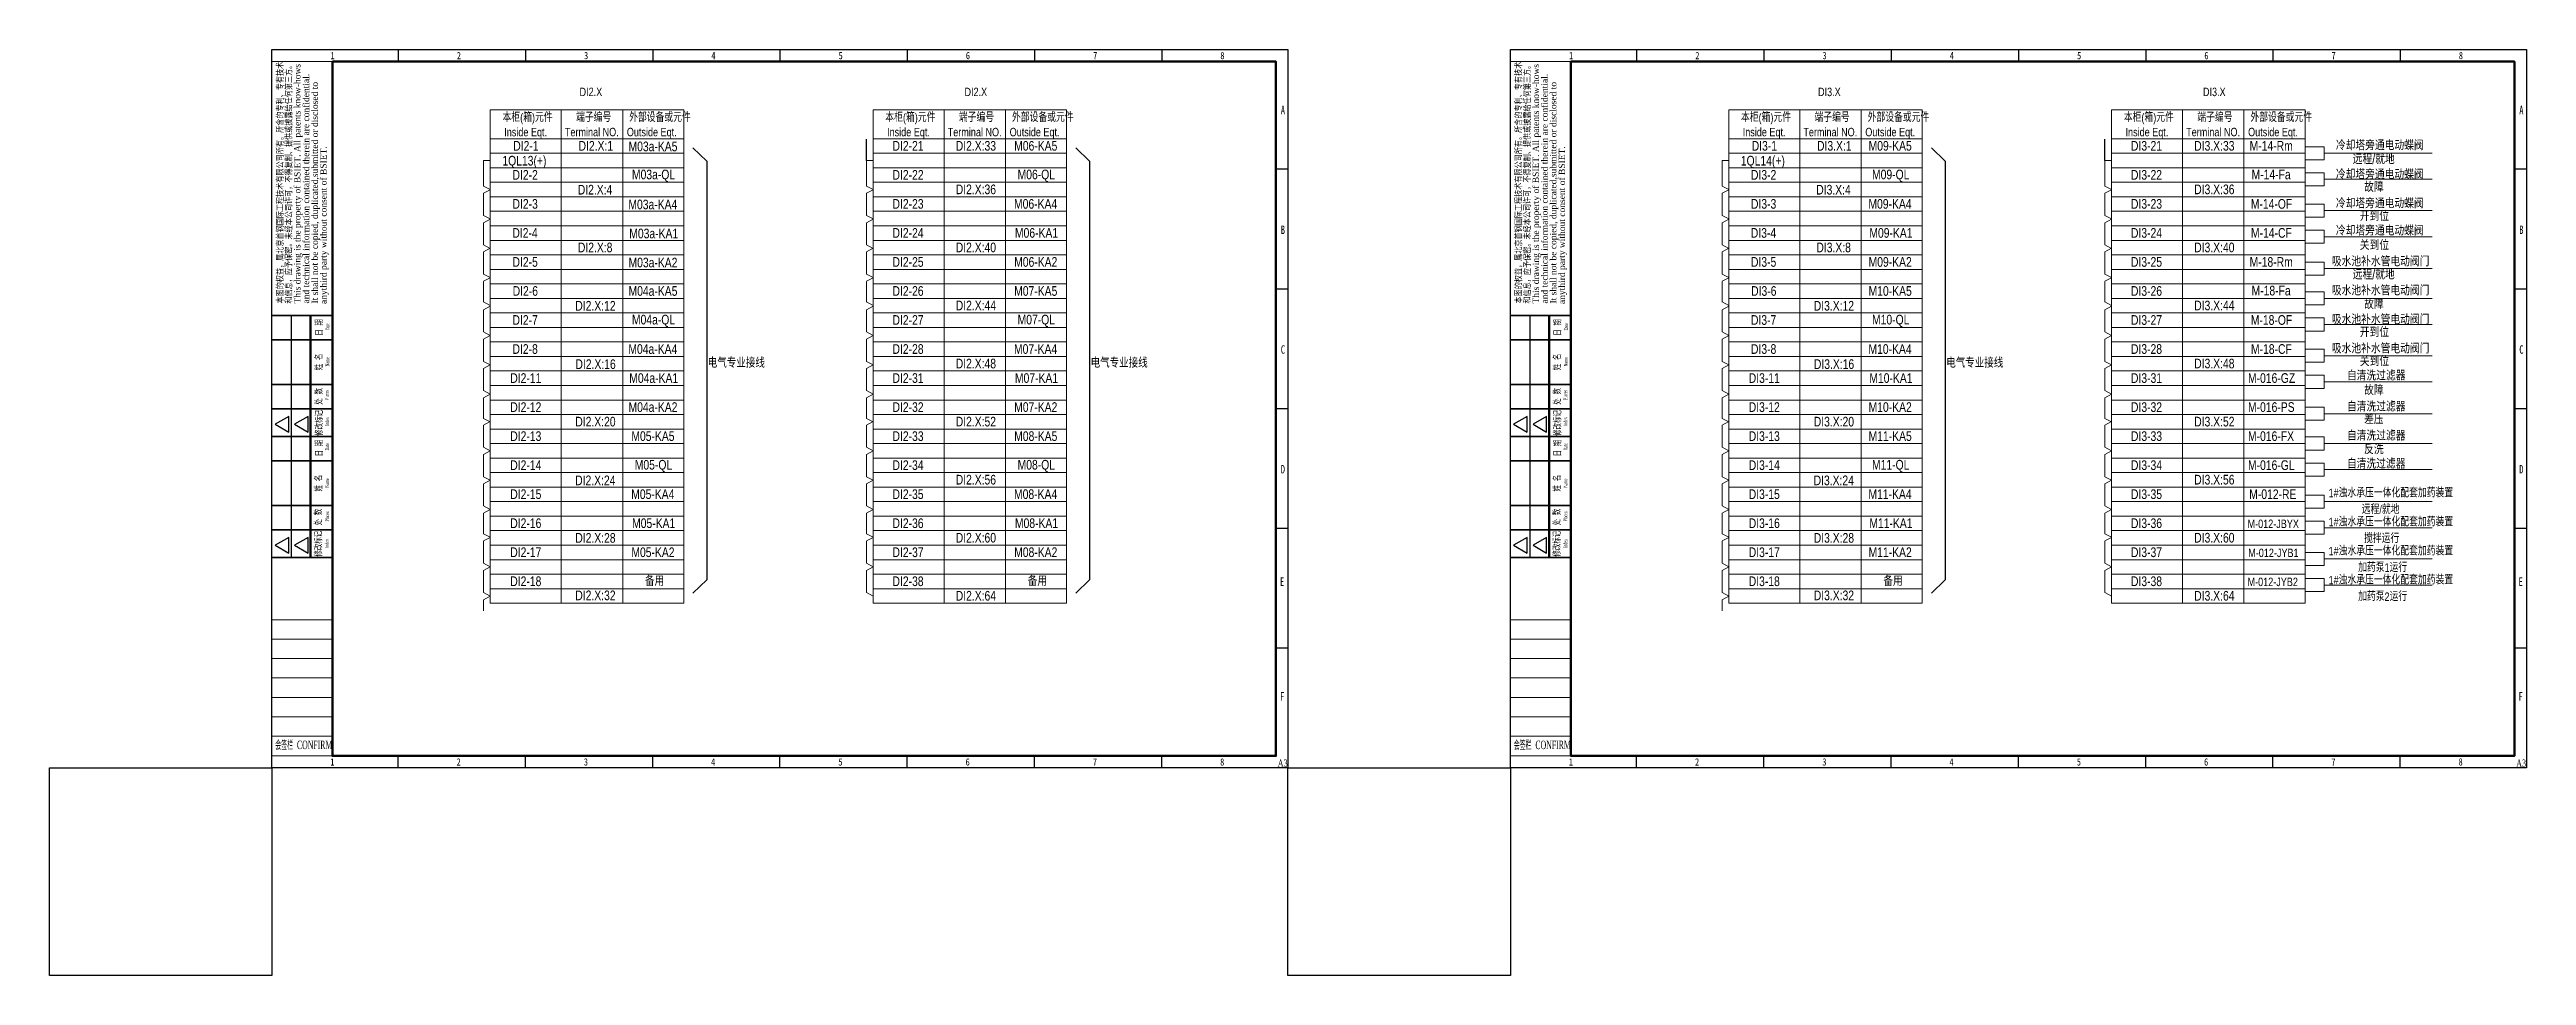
# Model space of a CAD drawing. Header units: millimetres. Extents: x -705761 to 1364679, y -410401 to 446404.
# Drawn here: x 905899 to 1008282, y -94229 to -55952 of the extents above; entities that cross this region are included whole.
import ezdxf
from ezdxf.enums import TextEntityAlignment as Align

# ---------------------------------------------------------------- set-up
doc = ezdxf.new("R2010")
doc.units = ezdxf.units.MM
for name, color, linetype in [('1', 7, 'Continuous'), ('TK', 7, 'Continuous'), ('模板-签名-公用', 3, 'Continuous')]:
    doc.layers.add(name, color=color, linetype=linetype)
for name, color, linetype, lineweight in [('图框', 7, 'Continuous', 13), ('层 1', 7, 'Continuous', 13), ('层 63', 7, 'Continuous', 18)]:
    doc.layers.add(name, color=color, linetype=linetype, lineweight=lineweight)
doc.styles.add('bsee', font='BSDI_XW.shx', dxfattribs={"width": 0.8, "bigfont": 'BSDI_HZ.shx'})
doc.styles.add('LZ-Roman', font='times.ttf')
doc.styles.add('Style-Times New Roman', font='times.ttf')
doc.styles.add('Style-仿宋_GB2312', font='')
doc.styles.add('宋体', font='', dxfattribs={"width": 0.7, "height": 2.5})
doc.styles.add('宋体_1', font='', dxfattribs={"width": 0.7, "height": 2.386364})
doc.styles.get('Style-仿宋_GB2312').set_extended_font_data('仿宋_GB2312')
doc.styles.get('宋体').set_extended_font_data('SimSun')
doc.styles.get('宋体_1').set_extended_font_data('SimSun')

msp = doc.modelspace()

# ---------------------------------------------------------------- texts
at = {"layer": '1', "color": 50, "lineweight": 35, "style": 'bsee', "width": 0.8}
for s, p in [('M03a-KA5', (929831.7, -60156.24)), ('M06-KA5', (945772.62, -60132.15)), ('M09-KA5', (981089.76, -60132.15)), ('M03a-QL', (929973.23, -61316.77)), ('M06-QL', (945914.16, -61316.77)), ('M09-QL', (981231.3, -61316.77)), ('M03a-KA4', (929825.54, -62556.24)), ('M06-KA4', (945766.47, -62532.15)), ('M09-KA4', (981083.61, -62532.15)), ('M03a-KA1', (929862.47, -63756.24)), ('M06-KA1', (945803.39, -63732.15)), ('M09-KA1', (981120.53, -63732.15)), ('M03a-KA2', (929831.7, -64956.24)), ('M06-KA2', (945772.62, -64932.15)), ('M09-KA2', (981089.76, -64932.15)), ('M05-KA5', (929948.62, -72133.06)), ('M08-KA5', (945772.62, -72133.06)), ('M11-KA5', (981089.76, -72132.15)), ('M05-QL', (930090.16, -73317.68)), ('M08-QL', (945914.16, -73316.77)), ('M11-QL', (981231.3, -73316.77)), ('M05-KA4', (929942.47, -74533.06)), ('M08-KA4', (945766.47, -74532.15)), ('M11-KA4', (981083.61, -74532.15)), ('M05-KA1', (929979.39, -75733.06)), ('M08-KA1', (945803.39, -75732.15)), ('M11-KA1', (981120.53, -75732.15)), ('M05-KA2', (929948.62, -76933.06)), ('M08-KA2', (945772.62, -76932.15)), ('M11-KA2', (981089.76, -76932.15)), ('备用', (930506.53, -78123.12)), ('备用', (946330.54, -78123.12)), ('备用', (981698.31, -78123.12))]:
    msp.add_text(s, height=400, dxfattribs=at).set_placement(p)
at = {"layer": '1', "color": 191, "lineweight": 35, "style": 'bsee', "width": 0.8}
for s, p in [('M-14-Rm', (996839.92, -60132.15)), ('M-14-Fa', (996919.92, -61316.77)), ('M-14-OF', (996889.15, -62532.15)), ('M-14-CF', (996895.3, -63732.15)), ('M-18-Rm', (996839.92, -64932.15)), ('M-18-Fa', (996919.92, -66116.77)), ('M-18-OF', (996889.15, -67332.15)), ('M-18-CF', (996895.3, -68532.15))]:
    msp.add_text(s, height=400, dxfattribs=at).set_placement(p)
at = {"layer": '1', "color": 191, "linetype": 'Continuous', "lineweight": 30, "style": 'bsee', "width": 0.8}
for s, p in [('冷却塔旁通电动蝶阀', (1000404.68, -60115.75)), ('远程/就地', (1001099.57, -60690.61)), ('冷却塔旁通电动蝶阀', (1000404.68, -61315.75)), ('故障', (1001571.42, -61840.75)), ('冷却塔旁通电动蝶阀', (1000404.68, -62515.75)), ('冷却塔旁通电动蝶阀', (1000404.68, -63640.86)), ('开到位', (1001391.51, -63040.75)), ('吸水池补水管电动阀门', (1000238, -64915.75)), ('关到位', (1001394.16, -64240.75)), ('远程/就地', (1001099.57, -65458.23)), ('吸水池补水管电动阀门', (1000238, -66115.75)), ('故障', (1001571.42, -66683.25)), ('吸水池补水管电动阀门', (1000238, -67315.75)), ('开到位', (1001391.51, -67840.75)), ('吸水池补水管电动阀门', (1000238, -68515.75)), ('关到位', (1001394.16, -69040.75))]:
    msp.add_text(s, height=420, dxfattribs=at).set_placement(p)
at = {"layer": '1', "color": 7, "lineweight": 35, "style": 'bsee', "width": 0.8}
for s, p in [('M04a-KA5', (929831.7, -66132.15)), ('M07-KA5', (945772.62, -66132.15)), ('M10-KA5', (981089.76, -66132.15)), ('M04a-QL', (929973.23, -67316.77)), ('M07-QL', (945914.16, -67316.77)), ('M10-QL', (981231.3, -67316.77)), ('M04a-KA4', (929825.54, -68532.15)), ('M07-KA4', (945766.47, -68532.15)), ('M10-KA4', (981083.61, -68532.15)), ('M04a-KA1', (929862.47, -69733.06)), ('M07-KA1', (945803.39, -69732.15)), ('M10-KA1', (981120.53, -69732.15)), ('M04a-KA2', (929831.7, -70933.06)), ('M07-KA2', (945772.62, -70932.15)), ('M10-KA2', (981089.76, -70932.15))]:
    msp.add_text(s, height=400, dxfattribs=at).set_placement(p)
at = {"layer": '1', "color": 90, "lineweight": 35, "style": 'bsee', "width": 0.8}
for s, height, p in [('M-016-GZ', 400, (996772.23, -69732.15)), ('M-016-PS', 400, (996772.23, -70932.15)), ('M-016-FX', 400, (996772.23, -72132.15)), ('M-016-GL', 400, (996772.23, -73332.15)), ('M-012-RE', 400, (996822.87, -74533.06)), ('M-012-JBYX', 350, (996754.4, -75733.06)), ('M-012-JYB1', 350, (996781.33, -76933.06)), ('M-012-JYB2', 350, (996754.4, -78133.06))]:
    msp.add_text(s, height=height, dxfattribs=at).set_placement(p)
at = {"layer": '1', "color": 90, "linetype": 'Continuous', "lineweight": 30, "style": 'bsee', "width": 0.8}
for s, height, p in [('自清洗过滤器', 420, (1000862.38, -69632.52)), ('自清洗过滤器', 420, (1000862.38, -70915.75)), ('故障', 420, (1001571.42, -70240.75)), ('自清洗过滤器', 420, (1000862.38, -72115.75)), ('差压', 420, (1001571.42, -71440.75)), ('反洗', 420, (1001571.42, -72680.92)), ('自清洗过滤器', 420, (1000862.38, -73279.69)), ('1#浊水承压一体化配套加药装置', 350, (1000102.15, -74460.03)), ('1#浊水承压一体化配套加药装置', 350, (1000102.15, -75660.03)), ('远程/就地', 350, (1001473.87, -75144.7)), ('1#浊水承压一体化配套加药装置', 350, (1000102.15, -76860.03)), ('搅拌运行', 350, (1001570.54, -76344.7)), ('1#浊水承压一体化配套加药装置', 350, (1000102.15, -78060.03)), ('加药泵1运行', 350, (1001325.05, -77544.7)), ('加药泵2运行', 350, (1001325.05, -78744.7))]:
    msp.add_text(s, height=height, dxfattribs=at).set_placement(p)
at = {"layer": '1', "color": 7, "linetype": 'Continuous', "lineweight": 30, "char_height": 378, "attachment_point": 5, "line_spacing_factor": 0.75, "style": 'bsee'}
for insert in [(934287.66, -68914.51), (950111.66, -68914.51), (985479.44, -68914.51)]:
    msp.add_mtext('电气专业接线', dxfattribs=dict(at, insert=insert))
at = {"layer": '层 63', "color": 7, "lineweight": 30, "style": 'bsee', "width": 0.8}
for s, height, p in [('DI2.X', 350, (927807.95, -57877.95)), ('DI2.X', 350, (943718.11, -57877.95)), ('DI3.X', 350, (978999.73, -57877.95)), ('DI3.X', 350, (994909.89, -57877.95)), ('本柜(箱)元件', 350, (924623.46, -58938.28)), ('Inside Eqt.', 350, (924694.18, -59538.48)), ('Terminal NO.', 350, (927200.52, -59538.48)), ('端子编号', 350, (927662.36, -58938.28)), ('Outside Eqt.', 350, (929761.49, -59538.48)), ('外部设备或元件', 350, (929857.53, -58938.28)), ('本柜(箱)元件', 350, (940447.46, -58938.28)), ('Inside Eqt.', 350, (940518.19, -59538.48)), ('Terminal NO.', 350, (943024.52, -59538.48)), ('端子编号', 350, (943486.36, -58938.28)), ('Outside Eqt.', 350, (945585.5, -59538.48)), ('外部设备或元件', 350, (945681.54, -58938.28)), ('本柜(箱)元件', 350, (975815.24, -58938.28)), ('Inside Eqt.', 350, (975885.96, -59538.48)), ('Terminal NO.', 350, (978392.3, -59538.48)), ('端子编号', 350, (978854.14, -58938.28)), ('Outside Eqt.', 350, (980953.27, -59538.48)), ('外部设备或元件', 350, (981049.31, -58938.28)), ('本柜(箱)元件', 350, (991639.24, -58938.28)), ('Inside Eqt.', 350, (991709.97, -59538.48)), ('Terminal NO.', 350, (994216.3, -59538.48)), ('端子编号', 350, (994678.14, -58938.28)), ('Outside Eqt.', 350, (996777.28, -59538.48)), ('外部设备或元件', 350, (996873.32, -58938.28)), ('DI2-1', 400, (925066.68, -60132.15)), ('DI2.X:1', 400, (927766.07, -60132.15)), ('DI2-21', 400, (940742.99, -60132.15)), ('DI2.X:33', 400, (943357, -60132.15)), ('DI3-1', 400, (976258.46, -60132.15)), ('DI3.X:1', 400, (978957.85, -60132.15)), ('DI3-21', 400, (991934.77, -60132.15)), ('DI3.X:33', 400, (994548.78, -60132.15)), ('DI2-2', 400, (925035.91, -61332.15)), ('DI2-22', 400, (940742.99, -61332.15)), ('DI3-2', 400, (976227.69, -61332.15)), ('DI3-22', 400, (991934.77, -61332.15)), ('DI2-3', 400, (925035.91, -62532.15)), ('DI2.X:4', 400, (927733.77, -61946.08)), ('DI2-23', 400, (940742.99, -62532.15)), ('DI2.X:36', 400, (943357, -61932.15)), ('DI3-3', 400, (976227.69, -62532.15)), ('DI3.X:4', 400, (978925.55, -61946.08)), ('DI3-23', 400, (991934.77, -62532.15)), ('DI3.X:36', 400, (994548.78, -61932.15)), ('DI2-4', 400, (925029.75, -63732.15)), ('DI2-24', 400, (940742.99, -63732.15)), ('DI3-4', 400, (976221.53, -63732.15)), ('DI3-24', 400, (991934.77, -63732.15)), ('DI2.X:8', 400, (927739.15, -64333.48)), ('DI2.X:40', 400, (943357, -64332.15)), ('DI3.X:8', 400, (978930.93, -64333.48)), ('DI3.X:40', 400, (994548.78, -64332.15)), ('DI2-5', 400, (925035.91, -64932.15)), ('DI2-25', 400, (940742.99, -64932.15)), ('DI3-5', 400, (976227.69, -64932.15)), ('DI3-25', 400, (991934.77, -64932.15)), ('DI2-6', 400, (925042.06, -66132.15)), ('DI2.X:12', 400, (927631.46, -66745.28)), ('DI2-26', 400, (940742.99, -66132.15)), ('DI2.X:44', 400, (943357, -66732.15)), ('DI3-6', 400, (976233.84, -66132.15)), ('DI3.X:12', 400, (978823.24, -66745.28)), ('DI3-26', 400, (991934.77, -66132.15)), ('DI3.X:44', 400, (994548.78, -66732.15)), ('DI2-7', 400, (925035.91, -67332.15)), ('DI2-27', 400, (940742.99, -67332.15)), ('DI3-7', 400, (976227.69, -67332.15)), ('DI3-27', 400, (991934.77, -67332.15)), ('DI2-8', 400, (925035.91, -68532.15)), ('DI2-28', 400, (940742.99, -68532.15)), ('DI3-8', 400, (976227.69, -68532.15)), ('DI3-28', 400, (991934.77, -68532.15)), ('DI2-11', 400, (924943.6, -69733.06)), ('DI2.X:16', 400, (927636.84, -69157.08)), ('DI2-31', 400, (940742.99, -69733.06)), ('DI2.X:48', 400, (943357, -69132.15)), ('DI3-11', 400, (976135.38, -69733.06)), ('DI3.X:16', 400, (978828.62, -69157.08)), ('DI3-31', 400, (991934.77, -69733.06)), ('DI3.X:48', 400, (994548.78, -69132.15)), ('DI2-12', 400, (924943.6, -70933.06)), ('DI2-32', 400, (940742.99, -70933.06)), ('DI3-12', 400, (976135.38, -70933.06)), ('DI3-32', 400, (991934.77, -70933.06)), ('DI2.X:20', 400, (927631.46, -71534.28)), ('DI2.X:52', 400, (943357, -71533.06)), ('DI3.X:20', 400, (978823.24, -71534.28)), ('DI3.X:52', 400, (994548.78, -71533.06)), ('DI2-13', 400, (924943.6, -72133.06)), ('DI2-33', 400, (940742.99, -72133.06)), ('DI3-13', 400, (976135.38, -72133.06)), ('DI3-33', 400, (991934.77, -72133.06)), ('DI2-14', 400, (924943.6, -73333.06)), ('DI2.X:24', 400, (927626.07, -73962.58)), ('DI2-34', 400, (940742.99, -73333.06)), ('DI2.X:56', 400, (943357, -73933.06)), ('DI3-14', 400, (976135.38, -73333.06)), ('DI3.X:24', 400, (978817.85, -73962.58)), ('DI3-34', 400, (991934.77, -73333.06)), ('DI3.X:56', 400, (994548.78, -73933.06)), ('DI2-15', 400, (924943.6, -74533.06)), ('DI2-35', 400, (940742.99, -74533.06)), ('DI3-15', 400, (976135.38, -74533.06)), ('DI3-35', 400, (991934.77, -74533.06)), ('DI2-16', 400, (924943.6, -75733.06)), ('DI2-36', 400, (940742.99, -75733.06)), ('DI3-16', 400, (976135.38, -75733.06)), ('DI3-36', 400, (991934.77, -75733.06)), ('DI2-17', 400, (924943.6, -76933.06)), ('DI2.X:28', 400, (927631.46, -76339.78)), ('DI2-37', 400, (940742.99, -76933.06)), ('DI2.X:60', 400, (943357, -76333.06)), ('DI3-17', 400, (976135.38, -76933.06)), ('DI3.X:28', 400, (978823.24, -76339.78)), ('DI3-37', 400, (991934.77, -76933.06)), ('DI3.X:60', 400, (994548.78, -76333.06)), ('DI2-18', 400, (924943.6, -78133.06)), ('DI2-38', 400, (940742.99, -78133.06)), ('DI3-18', 400, (976135.38, -78133.06)), ('DI3-38', 400, (991934.77, -78133.06)), ('DI2.X:32', 400, (927631.46, -78716.98)), ('DI2.X:64', 400, (943357, -78733.06)), ('DI3.X:32', 400, (978823.24, -78716.98)), ('DI3.X:64', 400, (994548.78, -78733.06))]:
    msp.add_text(s, height=height, dxfattribs=at).set_placement(p)
at = {"layer": '层 63', "color": 10, "lineweight": 30, "style": 'bsee', "width": 0.8}
for s, p in [('1QL13(+)', (924617.45, -60746.78)), ('1QL14(+)', (975809.23, -60746.78))]:
    msp.add_text(s, height=400, dxfattribs=at).set_placement(p)

# ---------------------------------------------------------------- blocks, each defined once
blk = doc.blocks.new('BSIET_通用图框_A3_1')
at = {"layer": '图框', "color": 7, "linetype": 'Continuous', "lineweight": 25}
for p, q in [((-367.8, 297), (-367.8, 292)), ((-315.2, 297), (-315.2, 292)), ((-262.6, 297), (-262.6, 292)), ((-210, 297), (-210, 292)), ((-157.4, 297), (-157.4, 292)), ((-104.8, 297), (-104.8, 292)), ((-52.2, 297), (-52.2, 292)), ((0, 247.5), (-5, 247.5)), ((0, 198), (-5, 198)), ((-420, 187), (-395, 187)), ((-412, 187), (-412, 87)), ((-413, 145.3), (-418.7, 142.1)), ((-413, 138.8), (-413, 145.3)), ((-405, 145.3), (-410.6, 142.1)), ((-405, 138.8), (-405, 145.3)), ((0, 148.5), (-5, 148.5)), ((-418.7, 142.1), (-413, 138.8)), ((-410.6, 142.1), (-405, 138.8)), ((-413, 95.3), (-418.7, 92.1)), ((-413, 88.8), (-413, 95.3)), ((-405, 95.3), (-410.6, 92.1)), ((-405, 88.8), (-405, 95.3)), ((0, 99), (-5, 99)), ((-418.7, 92.1), (-413, 88.8)), ((-410.6, 92.1), (-405, 88.8)), ((0, 49.5), (-5, 49.5)), ((-367.8, 0), (-367.8, 5)), ((-315.2, 0), (-315.2, 5)), ((-262.6, 0), (-262.6, 5)), ((-210, 0), (-210, 5)), ((-157.4, 0), (-157.4, 5)), ((-104.8, 0), (-104.8, 5)), ((-52.2, 0), (-52.2, 5))]:
    blk.add_line(p, q, dxfattribs=at)
at = {"layer": '图框', "color": 7, "linetype": 'Continuous', "lineweight": 20}
for p, q in [((-420, 292), (-395, 292)), ((-420, 292), (-395, 292)), ((-420, 292), (-395, 292)), ((-420, 292), (-395, 292)), ((-420, 187), (-395, 187)), ((-420, 187), (-395, 187)), ((-420.1, 61.2), (-395.1, 61.2)), ((-420, 61.2), (-395, 61.2)), ((-420, 61.2), (-395, 61.2)), ((-420, 61.2), (-395, 61.2)), ((-420, 53.2), (-395, 53.2)), ((-420, 53.2), (-395, 53.2)), ((-420, 53.2), (-395, 53.2)), ((-420, 53.2), (-395, 53.2)), ((-420, 45.2), (-395, 45.2)), ((-420, 37.2), (-395, 37.2)), ((-420, 29.2), (-395, 29.2)), ((-420, 21.2), (-395, 21.2)), ((-420, 13.2), (-395, 13.2)), ((-420, 5), (-395, 5))]:
    blk.add_line(p, q, dxfattribs=at)
at = {"layer": '图框', "color": 7, "linetype": 'Continuous', "lineweight": 35}
for p, q in [((-395, 187), (-420, 187)), ((-395, 187), (-420, 187)), ((-394.9, 177), (-420, 177)), ((-394.9, 158.5), (-420, 158.5)), ((-395.1, 148.4), (-420, 148.4)), ((-395, 137), (-420, 137)), ((-395, 137), (-420, 137)), ((-394.9, 127), (-420, 127)), ((-394.9, 108.5), (-420, 108.5)), ((-395.1, 98.4), (-420, 98.4)), ((-395, 87), (-420, 87))]:
    blk.add_line(p, q, dxfattribs=at)
at = {"layer": '图框', "color": 7, "linetype": 'Continuous', "lineweight": 50}
blk.add_line((-404, 187), (-404, 87), dxfattribs=at)
at = {"layer": '图框', "lineweight": 25}
blk.add_lwpolyline([(-420, 297), (0, 297), (0, 0), (-420, 0)], close=True, dxfattribs=at)
at = {"layer": '图框', "lineweight": 100}
blk.add_lwpolyline([(-395, 292), (-5, 292), (-5, 5), (-395, 5)], close=True, dxfattribs=at)
at = {"layer": 'TK', "style": '宋体_1', "width": 0.7, "flags": 3}
for tag, p in [('LZCO_NGZBS-W50-H30-D10_T7', (-43.9, 279.7)), ('LZCO_NJN-W50-H30-D10_T7', (-42.7, 248.7))]:
    blk.add_attdef(tag, text='', height=3, dxfattribs=at).set_placement(p, align=Align.MIDDLE_CENTER)
at = {"layer": 'TK', "style": '宋体', "width": 0.7, "flags": 3}
for tag, p in [('LZHQ_N会签6_T6_H6', (-407.3, 57.1)), ('LZHQ_N会签5_T6_H6', (-407.3, 49.1)), ('LZHQ_N会签4_T6_H6', (-407.3, 41.1)), ('LZHQ_N会签3_T6_H6', (-407.3, 33.1)), ('LZHQ_N会签2_T6_H6', (-407.3, 25.1)), ('LZHQ_N会签1_T6_H6', (-407.3, 17.1))]:
    blk.add_attdef(tag, text='', height=2.5, dxfattribs=at).set_placement(p, align=Align.MIDDLE)
at = {"layer": '图框', "color": 7, "linetype": 'Continuous', "lineweight": 20, "style": 'Style-仿宋_GB2312', "width": 0.807692}
blk.add_text('本图的权益，属北京首钢国际工程技术有限公司所有。所含的专利、专有技术', height=2.6, rotation=90, dxfattribs=at).set_placement((-418, 192), align=Align.TOP_LEFT)
at = {"layer": '图框', "color": 7, "linetype": 'Continuous'}
for s, height, style, width, p in [('和信息，应予保密。未经本公司许可，不得复制、提供或披露给任何第三方。', 2.6, 'Style-仿宋_GB2312', 0.807692, (-411.8, 192)), ('Name', 1.6, 'Style-Times New Roman', 0.55, (-396.3, 166)), ('Places', 1.6, 'Style-Times New Roman', 0.55, (-396.5, 152.1)), ('Index', 1.6, 'Style-Times New Roman', 0.55, (-396.4, 141.4)), ('Name', 1.6, 'Style-Times New Roman', 0.55, (-396.4, 115.9)), ('Places', 1.6, 'Style-Times New Roman', 0.55, (-396.4, 101.9)), ('Index', 1.6, 'Style-Times New Roman', 0.55, (-396.5, 91))]:
    blk.add_text(s, height=height, rotation=90, dxfattribs=dict(at, style=style, width=width)).set_placement(p)
at = {"layer": '图框', "color": 7, "linetype": 'Continuous', "lineweight": 20, "style": 'LZ-Roman'}
for s, p in [('This drawing is the property of BSIET. All patents know-hows', (-410.8, 192)), ('and technical information contained therein are confidential.', (-407.2, 192)), ('It shall not be copied, duplicated,submitted or disclosed to ', (-403.6, 192))]:
    blk.add_text(s, height=2.6, rotation=90, dxfattribs=at).set_placement(p, align=Align.TOP_LEFT)
at = {"layer": '图框', "color": 7, "linetype": 'Continuous', "lineweight": 25}
for s, height, style, width, p in [('1', 3, 'Style-仿宋_GB2312', 0.733334, (-394.9, 294.5)), ('2', 3, 'Style-仿宋_GB2312', 0.733334, (-342.7, 294.5)), ('3', 3, 'Style-仿宋_GB2312', 0.733334, (-290.1, 294.5)), ('4', 3, 'Style-仿宋_GB2312', 0.733334, (-237.5, 294.5)), ('5', 3, 'Style-仿宋_GB2312', 0.733334, (-184.9, 294.5)), ('6', 3, 'Style-仿宋_GB2312', 0.733334, (-132.3, 294.5)), ('7', 3, 'Style-仿宋_GB2312', 0.733334, (-79.7, 294.5)), ('8', 3, 'Style-仿宋_GB2312', 0.733334, (-27.1, 294.5)), ('A', 3.5, 'Style-仿宋_GB2312', 0.628572, (-2.1, 272)), ('B', 3.5, 'Style-仿宋_GB2312', 0.628572, (-2.1, 222.5)), ('C', 3.5, 'Style-仿宋_GB2312', 0.628572, (-2.1, 173)), ('D', 3.5, 'Style-仿宋_GB2312', 0.628572, (-2.1, 123.5)), ('E', 3.5, 'Style-仿宋_GB2312', 0.628572, (-2.4, 77)), ('F', 3.5, 'Style-仿宋_GB2312', 0.628572, (-2.4, 29.6)), ('1', 3, 'Style-仿宋_GB2312', 0.733334, (-395, 2.5)), ('2', 3, 'Style-仿宋_GB2312', 0.733334, (-342.8, 2.5)), ('3', 3, 'Style-仿宋_GB2312', 0.733334, (-290.2, 2.5)), ('4', 3, 'Style-仿宋_GB2312', 0.733334, (-237.6, 2.5)), ('5', 3, 'Style-仿宋_GB2312', 0.733334, (-185, 2.5)), ('6', 3, 'Style-仿宋_GB2312', 0.733334, (-132.4, 2.5)), ('7', 3, 'Style-仿宋_GB2312', 0.733334, (-79.8, 2.5)), ('8', 3, 'Style-仿宋_GB2312', 0.733334, (-27.2, 2.5)), ('A3', 3, 'Style-Times New Roman', 0.7, (-2.2, 2))]:
    blk.add_text(s, height=height, dxfattribs=dict(at, style=style, width=width)).set_placement(p, align=Align.MIDDLE_CENTER)
at = {"layer": '图框', "color": 7, "linetype": 'Continuous', "style": 'LZ-Roman'}
blk.add_text('anythird party without consent of BSIET.', height=2.6, rotation=90, dxfattribs=at).set_placement((-397.4, 191.8))
at = {"layer": '图框', "color": 7, "linetype": 'Continuous', "lineweight": 20, "style": 'Style-仿宋_GB2312', "width": 0.678571}
for s, p in [('日 期', (-399.2, 178.7)), ('姓 名', (-399.3, 164.4)), ('处 数', (-399.3, 150.2)), ('修改标记', (-399.2, 137.3)), ('日 期', (-399.2, 128.8)), ('姓 名', (-399.4, 114.3)), ('处 数', (-399.5, 100.3)), ('修改标记', (-399.5, 87.4))]:
    blk.add_text(s, height=2.8, rotation=90, dxfattribs=at).set_placement(p)
at = {"layer": '图框', "color": 7, "linetype": 'Continuous', "lineweight": 25, "style": 'Style-Times New Roman', "width": 0.55}
for p in [(-396.2, 180.9), (-396.4, 131.2)]:
    blk.add_text('Date', height=1.6, rotation=90, dxfattribs=at).set_placement(p)
at = {"layer": '图框', "color": 7, "linetype": 'Continuous', "style": 'Style-Times New Roman', "width": 0.5}
blk.add_text('会签栏  CONFIRM', height=3.5, dxfattribs=at).set_placement((-418.6, 7.8))
at = {"layer": '模板-签名-公用', "style": '宋体', "width": 0.7, "flags": 3}
blk.add_attdef('LZFRAME', (-40.9, 2.1), '', height=3, dxfattribs=at)
at = {"layer": '模板-签名-公用', "style": '宋体', "width": 0.7}
blk.add_attdef('LZTQINS', text='', height=2, dxfattribs=at).set_placement((-5, 5), align=Align.MIDDLE)
blk = doc.blocks.new('*U730')
at = {"color": 7, "linetype": 'Continuous', "lineweight": 13}
blk.add_line((-12, 3), (-12, -3), dxfattribs=at)
at = {"layer": '层 1', "color": 7, "linetype": 'Continuous', "lineweight": 13}
for p, q in [((-20.7, 3), (-12, 3)), ((-12, 0), (37.7, 0)), ((-20.7, -3), (-12, -3))]:
    blk.add_line(p, q, dxfattribs=at)

# ---------------------------------------------------------------- linework, layer by layer
for points in [[(905898.89, -85651.54), (915090.67, -85651.54), (915090.67, -94229.25), (905898.89, -94229.25)], [(957090.67, -85651.54), (966282.46, -85651.54), (966282.46, -94229.25), (957090.67, -94229.25)]]:
    msp.add_lwpolyline(points, close=True)
at = {"layer": '图框', "color": 1, "lineweight": 30}
for p, q in [((932495.85, -60016.55), (933066.31, -60573.25)), ((948319.86, -60016.55), (948890.31, -60573.25)), ((983687.64, -60016.55), (984258.09, -60573.25)), ((933066.31, -60573.25), (933066.31, -77873.56)), ((948890.31, -60573.25), (948890.31, -77873.56)), ((984258.09, -60573.25), (984258.09, -77873.56)), ((932495.85, -78430.26), (933066.31, -77873.56)), ((948319.86, -78430.26), (948890.31, -77873.56)), ((983687.64, -78430.26), (984258.09, -77873.56))]:
    msp.add_line(p, q, dxfattribs=at)
at = {"layer": '图框', "color": 6, "lineweight": 30}
for p, q in [((939663.01, -60532.88), (939663.01, -59656.06)), ((990854.8, -60532.88), (990854.8, -59656.06))]:
    msp.add_line(p, q, dxfattribs=at)
at = {"layer": '层 63', "color": 7, "linetype": 'Continuous', "lineweight": 13, "ltscale": 10}
for p, q in [((924116.15, -58439.84), (932116.14, -58439.84)), ((924116.15, -58439.84), (932116.14, -58439.84)), ((924116.15, -78840.75), (924116.15, -58439.84)), ((927051.05, -78840.75), (927051.05, -58439.84)), ((929590.32, -78840.75), (929590.32, -58439.84)), ((932116.14, -78840.75), (932116.14, -58439.84)), ((939940.15, -58439.84), (947940.15, -58439.84)), ((939940.15, -58439.84), (947940.15, -58439.84)), ((939940.15, -78840.75), (939940.15, -58439.84)), ((942875.06, -78840.75), (942875.06, -58439.84)), ((945414.33, -78840.75), (945414.33, -58439.84)), ((947940.15, -78840.75), (947940.15, -58439.84)), ((975307.93, -58439.84), (983307.93, -58439.84)), ((975307.93, -58439.84), (983307.93, -58439.84)), ((975307.93, -78840.75), (975307.93, -58439.84)), ((978242.83, -78840.75), (978242.83, -58439.84)), ((980782.11, -78840.75), (980782.11, -58439.84)), ((983307.93, -78840.75), (983307.93, -58439.84)), ((991131.93, -58439.84), (999131.93, -58439.84)), ((991131.93, -58439.84), (999131.93, -58439.84)), ((991131.93, -78840.75), (991131.93, -58439.84)), ((994066.84, -78840.75), (994066.84, -58439.84)), ((996606.11, -78840.75), (996606.11, -58439.84)), ((999131.93, -78840.75), (999131.93, -58439.84)), ((924116.15, -59639.84), (932116.14, -59639.84)), ((924116.15, -60239.84), (932116.14, -60239.84)), ((939940.15, -59639.84), (947940.15, -59639.84)), ((939940.15, -60239.84), (947940.15, -60239.84)), ((947940.15, -60239.84), (947940.15, -60839.84)), ((975307.93, -59639.84), (983307.93, -59639.84)), ((975307.93, -60239.84), (983307.93, -60239.84)), ((991131.93, -59639.84), (999131.93, -59639.84)), ((991131.93, -60239.84), (999131.93, -60239.84)), ((999131.93, -60239.84), (999131.93, -60839.84)), ((923839.01, -60532.88), (923839.01, -61596.28)), ((924112.31, -60532.88), (923839.21, -60532.88)), ((924116.15, -60839.84), (932116.14, -60839.84)), ((939663.01, -60532.88), (939663.01, -61596.28)), ((939936.31, -60532.88), (939663.21, -60532.88)), ((939940.15, -60839.84), (947940.15, -60839.84)), ((975030.79, -60532.88), (975030.79, -61596.28)), ((975304.09, -60532.88), (975030.99, -60532.88)), ((975307.93, -60839.84), (983307.93, -60839.84)), ((990854.8, -60532.88), (990854.8, -61596.28)), ((991128.1, -60532.88), (990855, -60532.88)), ((991131.93, -60839.84), (999131.93, -60839.84)), ((923838.51, -61601.18), (924114.91, -61744.38)), ((923839.01, -61895.58), (923839.01, -62812.98)), ((924115.31, -61745.08), (923841.81, -61894.98)), ((924116.15, -61439.84), (932116.14, -61439.84)), ((924116.15, -62039.84), (932116.14, -62039.84)), ((939662.51, -61601.18), (939938.91, -61744.38)), ((939663.01, -61895.58), (939663.01, -62812.98)), ((939939.31, -61745.08), (939665.81, -61894.98)), ((939940.15, -61439.84), (947940.15, -61439.84)), ((939940.15, -62039.84), (947940.15, -62039.84)), ((975030.29, -61601.18), (975306.69, -61744.38)), ((975030.79, -61895.58), (975030.79, -62812.98)), ((975307.09, -61745.08), (975033.59, -61894.98)), ((975307.93, -61439.84), (983307.93, -61439.84)), ((975307.93, -62039.84), (983307.93, -62039.84)), ((990854.3, -61601.18), (991130.7, -61744.38)), ((990854.8, -61895.58), (990854.8, -62812.98)), ((991131.1, -61745.08), (990857.6, -61894.98)), ((991131.93, -61439.84), (999131.93, -61439.84)), ((991131.93, -62039.84), (999131.93, -62039.84)), ((923838.51, -62813.68), (924114.91, -62956.88)), ((923839.01, -63109.98), (923839.01, -64027.38)), ((924115.31, -62959.48), (923841.81, -63109.38)), ((924116.15, -62639.84), (932116.14, -62639.84)), ((924116.15, -63239.84), (932116.14, -63239.84)), ((939662.51, -62813.68), (939938.91, -62956.88)), ((939663.01, -63109.98), (939663.01, -64027.38)), ((939939.31, -62959.48), (939665.81, -63109.38)), ((939940.15, -62639.84), (947940.15, -62639.84)), ((939940.15, -63239.84), (947940.15, -63239.84)), ((975030.29, -62813.68), (975306.69, -62956.88)), ((975030.79, -63109.98), (975030.79, -64027.38)), ((975307.09, -62959.48), (975033.59, -63109.38)), ((975307.93, -62639.84), (983307.93, -62639.84)), ((975307.93, -63239.84), (983307.93, -63239.84)), ((990854.3, -62813.68), (991130.7, -62956.88)), ((990854.8, -63109.98), (990854.8, -64027.38)), ((991131.1, -62959.48), (990857.6, -63109.38)), ((991131.93, -62639.84), (999131.93, -62639.84)), ((991131.93, -63239.84), (999131.93, -63239.84)), ((923838.51, -64028.08), (924114.91, -64171.28)), ((923839.01, -64320.08), (923839.01, -65237.48)), ((924115.31, -64169.58), (923841.81, -64319.48)), ((924116.15, -63839.84), (932116.14, -63839.84)), ((924116.15, -64439.84), (932116.14, -64439.84)), ((939662.51, -64028.08), (939938.91, -64171.28)), ((939663.01, -64320.08), (939663.01, -65237.48)), ((939939.31, -64169.58), (939665.81, -64319.48)), ((939940.15, -63839.84), (947940.15, -63839.84)), ((939940.15, -64439.84), (947940.15, -64439.84)), ((975030.29, -64028.08), (975306.69, -64171.28)), ((975030.79, -64320.08), (975030.79, -65237.48)), ((975307.09, -64169.58), (975033.59, -64319.48)), ((975307.93, -63839.84), (983307.93, -63839.84)), ((975307.93, -64439.84), (983307.93, -64439.84)), ((990854.3, -64028.08), (991130.7, -64171.28)), ((990854.8, -64320.08), (990854.8, -65237.48)), ((991131.1, -64169.58), (990857.6, -64319.48)), ((991131.93, -63839.84), (999131.93, -63839.84)), ((991131.93, -64439.84), (999131.93, -64439.84)), ((923838.51, -65238.18), (924114.91, -65381.38)), ((924115.31, -65383.98), (923841.81, -65533.88)), ((924116.15, -65039.84), (932116.14, -65039.84)), ((939662.51, -65238.18), (939938.91, -65381.38)), ((939939.31, -65383.98), (939665.81, -65533.88)), ((939940.15, -65039.84), (947940.15, -65039.84)), ((975030.29, -65238.18), (975306.69, -65381.38)), ((975307.09, -65383.98), (975033.59, -65533.88)), ((975307.93, -65039.84), (983307.93, -65039.84)), ((990854.3, -65238.18), (991130.7, -65381.38)), ((991131.1, -65383.98), (990857.6, -65533.88)), ((991131.93, -65039.84), (999131.93, -65039.84)), ((923838.51, -66387.98), (924114.91, -66531.18)), ((923839.01, -65534.48), (923839.01, -66388.98)), ((924116.15, -65639.84), (932116.14, -65639.84)), ((924116.15, -66239.84), (932116.14, -66239.84)), ((939662.51, -66387.98), (939938.91, -66531.18)), ((939663.01, -65534.48), (939663.01, -66388.98)), ((939940.15, -65639.84), (947940.15, -65639.84)), ((939940.15, -66239.84), (947940.15, -66239.84)), ((975030.29, -66387.98), (975306.69, -66531.18)), ((975030.79, -65534.48), (975030.79, -66388.98)), ((975307.93, -65639.84), (983307.93, -65639.84)), ((975307.93, -66239.84), (983307.93, -66239.84)), ((990854.3, -66387.98), (991130.7, -66531.18)), ((990854.8, -65534.48), (990854.8, -66388.98)), ((991131.93, -65639.84), (999131.93, -65639.84)), ((991131.93, -66239.84), (999131.93, -66239.84)), ((923839.01, -66709.48), (923839.01, -67626.88)), ((924115.31, -66558.98), (923841.81, -66708.88)), ((924116.15, -66839.84), (932116.14, -66839.84)), ((924116.15, -67439.84), (932116.14, -67439.84)), ((939663.01, -66709.48), (939663.01, -67626.88)), ((939939.31, -66558.98), (939665.81, -66708.88)), ((939940.15, -66839.84), (947940.15, -66839.84)), ((939940.15, -67439.84), (947940.15, -67439.84)), ((975030.79, -66709.48), (975030.79, -67626.88)), ((975307.09, -66558.98), (975033.59, -66708.88)), ((975307.93, -66839.84), (983307.93, -66839.84)), ((975307.93, -67439.84), (983307.93, -67439.84)), ((990854.8, -66709.48), (990854.8, -67626.88)), ((991131.1, -66558.98), (990857.6, -66708.88)), ((991131.93, -66839.84), (999131.93, -66839.84)), ((991131.93, -67439.84), (999131.93, -67439.84)), ((923838.51, -67627.58), (924114.91, -67770.78)), ((923839.01, -67923.88), (923839.01, -68841.28)), ((924115.31, -67773.38), (923841.81, -67923.28)), ((924116.15, -68039.84), (932116.14, -68039.84)), ((939662.51, -67627.58), (939938.91, -67770.78)), ((939663.01, -67923.88), (939663.01, -68841.28)), ((939939.31, -67773.38), (939665.81, -67923.28)), ((939940.15, -68039.84), (947940.15, -68039.84)), ((975030.29, -67627.58), (975306.69, -67770.78)), ((975030.79, -67923.88), (975030.79, -68841.28)), ((975307.09, -67773.38), (975033.59, -67923.28)), ((975307.93, -68039.84), (983307.93, -68039.84)), ((990854.3, -67627.58), (991130.7, -67770.78)), ((990854.8, -67923.88), (990854.8, -68841.28)), ((991131.1, -67773.38), (990857.6, -67923.28)), ((991131.93, -68039.84), (999131.93, -68039.84)), ((923838.51, -68841.98), (924114.91, -68985.18)), ((923839.01, -69133.98), (923839.01, -70051.38)), ((924115.31, -68983.48), (923841.81, -69133.38)), ((924116.15, -68639.84), (932116.14, -68639.84)), ((924116.15, -69239.84), (932116.14, -69239.84)), ((924116.15, -69240.75), (932116.14, -69240.75)), ((939662.51, -68841.98), (939938.91, -68985.18)), ((939663.01, -69133.98), (939663.01, -70051.38)), ((939939.31, -68983.48), (939665.81, -69133.38)), ((939940.15, -68639.84), (947940.15, -68639.84)), ((939940.15, -69239.84), (947940.15, -69239.84)), ((939940.15, -69240.75), (947940.15, -69240.75)), ((975030.29, -68841.98), (975306.69, -68985.18)), ((975030.79, -69133.98), (975030.79, -70051.38)), ((975307.09, -68983.48), (975033.59, -69133.38)), ((975307.93, -68639.84), (983307.93, -68639.84)), ((975307.93, -69239.84), (983307.93, -69239.84)), ((975307.93, -69240.75), (983307.93, -69240.75)), ((990854.3, -68841.98), (991130.7, -68985.18)), ((990854.8, -69133.98), (990854.8, -70051.38)), ((991131.1, -68983.48), (990857.6, -69133.38)), ((991131.93, -68639.84), (999131.93, -68639.84)), ((991131.93, -69239.84), (999131.93, -69239.84)), ((991131.93, -69240.75), (999131.93, -69240.75)), ((923838.51, -70052.08), (924114.91, -70195.28)), ((923839.01, -70348.38), (923839.01, -71202.88)), ((924115.31, -70197.88), (923841.81, -70347.78)), ((924116.15, -69840.75), (932116.14, -69840.75)), ((924116.15, -70440.75), (932116.14, -70440.75)), ((939662.51, -70052.08), (939938.91, -70195.28)), ((939663.01, -70348.38), (939663.01, -71202.88)), ((939939.31, -70197.88), (939665.81, -70347.78)), ((939940.15, -69840.75), (947940.15, -69840.75)), ((939940.15, -70440.75), (947940.15, -70440.75)), ((975030.29, -70052.08), (975306.69, -70195.28)), ((975030.79, -70348.38), (975030.79, -71202.88)), ((975307.09, -70197.88), (975033.59, -70347.78)), ((975307.93, -69840.75), (983307.93, -69840.75)), ((975307.93, -70440.75), (983307.93, -70440.75)), ((990854.3, -70052.08), (991130.7, -70195.28)), ((990854.8, -70348.38), (990854.8, -71202.88)), ((991131.1, -70197.88), (990857.6, -70347.78)), ((991131.93, -69840.75), (999131.93, -69840.75)), ((991131.93, -70440.75), (999131.93, -70440.75)), ((923838.51, -71201.88), (924114.91, -71345.08)), ((923839.01, -71477.98), (923839.01, -72395.38)), ((924115.31, -71327.48), (923841.81, -71477.38)), ((924116.15, -71040.75), (932116.14, -71040.75)), ((924116.15, -71640.75), (932116.14, -71640.75)), ((939662.51, -71201.88), (939938.91, -71345.08)), ((939663.01, -71477.98), (939663.01, -72395.38)), ((939939.31, -71327.48), (939665.81, -71477.38)), ((939940.15, -71040.75), (947940.15, -71040.75)), ((939940.15, -71640.75), (947940.15, -71640.75)), ((975030.29, -71201.88), (975306.69, -71345.08)), ((975030.79, -71477.98), (975030.79, -72395.38)), ((975307.09, -71327.48), (975033.59, -71477.38)), ((975307.93, -71040.75), (983307.93, -71040.75)), ((975307.93, -71640.75), (983307.93, -71640.75)), ((990854.3, -71201.88), (991130.7, -71345.08)), ((990854.8, -71477.98), (990854.8, -72395.38)), ((991131.1, -71327.48), (990857.6, -71477.38)), ((991131.93, -71040.75), (999131.93, -71040.75)), ((991131.93, -71640.75), (999131.93, -71640.75)), ((923838.51, -72396.08), (924114.91, -72539.28)), ((924115.31, -72541.88), (923841.81, -72691.78)), ((924116.15, -72240.75), (932116.14, -72240.75)), ((939662.51, -72396.08), (939938.91, -72539.28)), ((939939.31, -72541.88), (939665.81, -72691.78)), ((939940.15, -72240.75), (947940.15, -72240.75)), ((975030.29, -72396.08), (975306.69, -72539.28)), ((975307.09, -72541.88), (975033.59, -72691.78)), ((975307.93, -72240.75), (983307.93, -72240.75)), ((990854.3, -72396.08), (991130.7, -72539.28)), ((991131.1, -72541.88), (990857.6, -72691.78)), ((991131.93, -72240.75), (999131.93, -72240.75)), ((923838.51, -73610.48), (924114.91, -73753.68)), ((923839.01, -72692.38), (923839.01, -73609.78)), ((924116.15, -72840.75), (932116.14, -72840.75)), ((924116.15, -73440.75), (932116.14, -73440.75)), ((939662.51, -73610.48), (939938.91, -73753.68)), ((939663.01, -72692.38), (939663.01, -73609.78)), ((939940.15, -72840.75), (947940.15, -72840.75)), ((939940.15, -73440.75), (947940.15, -73440.75)), ((975030.29, -73610.48), (975306.69, -73753.68)), ((975030.79, -72692.38), (975030.79, -73609.78)), ((975307.93, -72840.75), (983307.93, -72840.75)), ((975307.93, -73440.75), (983307.93, -73440.75)), ((990854.3, -73610.48), (991130.7, -73753.68)), ((990854.8, -72692.38), (990854.8, -73609.78)), ((991131.93, -72840.75), (999131.93, -72840.75)), ((991131.93, -73440.75), (999131.93, -73440.75)), ((923839.01, -73902.48), (923839.01, -74819.88)), ((924115.31, -73751.98), (923841.81, -73901.88)), ((924116.15, -74040.75), (932116.14, -74040.75)), ((924116.15, -74640.75), (932116.14, -74640.75)), ((939663.01, -73902.48), (939663.01, -74819.88)), ((939939.31, -73751.98), (939665.81, -73901.88)), ((939940.15, -74040.75), (947940.15, -74040.75)), ((939940.15, -74640.75), (947940.15, -74640.75)), ((975030.79, -73902.48), (975030.79, -74819.88)), ((975307.09, -73751.98), (975033.59, -73901.88)), ((975307.93, -74040.75), (983307.93, -74040.75)), ((975307.93, -74640.75), (983307.93, -74640.75)), ((990854.8, -73902.48), (990854.8, -74819.88)), ((991131.1, -73751.98), (990857.6, -73901.88)), ((991131.93, -74040.75), (999131.93, -74040.75)), ((991131.93, -74640.75), (999131.93, -74640.75)), ((999131.93, -74640.75), (999131.93, -75240.75)), ((923838.51, -74820.58), (924114.91, -74963.78)), ((923839.01, -75116.88), (923839.01, -75971.38)), ((924115.31, -74966.38), (923841.81, -75116.28)), ((924116.15, -75240.75), (932116.14, -75240.75)), ((939662.51, -74820.58), (939938.91, -74963.78)), ((939663.01, -75116.88), (939663.01, -75971.38)), ((939939.31, -74966.38), (939665.81, -75116.28)), ((939940.15, -75240.75), (947940.15, -75240.75)), ((975030.29, -74820.58), (975306.69, -74963.78)), ((975030.79, -75116.88), (975030.79, -75971.38)), ((975307.09, -74966.38), (975033.59, -75116.28)), ((975307.93, -75240.75), (983307.93, -75240.75)), ((990854.3, -74820.58), (991130.7, -74963.78)), ((990854.8, -75116.88), (990854.8, -75971.38)), ((991131.1, -74966.38), (990857.6, -75116.28)), ((991131.93, -75240.75), (999131.93, -75240.75)), ((923838.51, -75970.38), (924114.91, -76113.58)), ((923839.01, -76268.78), (923839.01, -77186.18)), ((924115.31, -76118.28), (923841.81, -76268.18)), ((924116.15, -75840.75), (932116.14, -75840.75)), ((924116.15, -76440.75), (932116.14, -76440.75)), ((939662.51, -75970.38), (939938.91, -76113.58)), ((939663.01, -76268.78), (939663.01, -77186.18)), ((939939.31, -76118.28), (939665.81, -76268.18)), ((939940.15, -75840.75), (947940.15, -75840.75)), ((939940.15, -76440.75), (947940.15, -76440.75)), ((975030.29, -75970.38), (975306.69, -76113.58)), ((975030.79, -76268.78), (975030.79, -77186.18)), ((975307.09, -76118.28), (975033.59, -76268.18)), ((975307.93, -75840.75), (983307.93, -75840.75)), ((975307.93, -76440.75), (983307.93, -76440.75)), ((990854.3, -75970.38), (991130.7, -76113.58)), ((990854.8, -76268.78), (990854.8, -77186.18)), ((991131.1, -76118.28), (990857.6, -76268.18)), ((991131.93, -75840.75), (999131.93, -75840.75)), ((991131.93, -76440.75), (999131.93, -76440.75)), ((923838.51, -77186.88), (924114.91, -77330.08)), ((923839.01, -77483.18), (923839.01, -78400.58)), ((924115.31, -77332.68), (923841.81, -77482.58)), ((924116.15, -77040.75), (932116.14, -77040.75)), ((924116.15, -77640.75), (932116.14, -77640.75)), ((939662.51, -77186.88), (939938.91, -77330.08)), ((939663.01, -77483.18), (939663.01, -78400.58)), ((939939.31, -77332.68), (939665.81, -77482.58)), ((939940.15, -77040.75), (947940.15, -77040.75)), ((939940.15, -77640.75), (947940.15, -77640.75)), ((975030.29, -77186.88), (975306.69, -77330.08)), ((975030.79, -77483.18), (975030.79, -78400.58)), ((975307.09, -77332.68), (975033.59, -77482.58)), ((975307.93, -77040.75), (983307.93, -77040.75)), ((975307.93, -77640.75), (983307.93, -77640.75)), ((990854.3, -77186.88), (991130.7, -77330.08)), ((990854.8, -77483.18), (990854.8, -78400.58)), ((991131.1, -77332.68), (990857.6, -77482.58)), ((991131.93, -77040.75), (999131.93, -77040.75)), ((991131.93, -77640.75), (999131.93, -77640.75)), ((923838.51, -78401.28), (924114.91, -78544.48)), ((923839.85, -78695.62), (923839.85, -79154.32)), ((924116.15, -78545.12), (923842.65, -78695.02)), ((924116.15, -78240.75), (932116.14, -78240.75)), ((939662.51, -78401.28), (939938.91, -78544.48)), ((939940.15, -78240.75), (947940.15, -78240.75)), ((975030.29, -78401.28), (975306.69, -78544.48)), ((975031.63, -78695.62), (975031.63, -79154.32)), ((975307.93, -78545.12), (975034.43, -78695.02)), ((975307.93, -78240.75), (983307.93, -78240.75)), ((990854.3, -78401.28), (991130.7, -78544.48)), ((991131.93, -78240.75), (999131.93, -78240.75)), ((924116.15, -78840.75), (932116.14, -78840.75)), ((939940.15, -78840.75), (947940.15, -78840.75)), ((975307.93, -78840.75), (983307.93, -78840.75)), ((991131.93, -78840.75), (999131.93, -78840.75))]:
    msp.add_line(p, q, dxfattribs=at)

# ---------------------------------------------------------------- block references
at = {"layer": '图框', "color": 1, "lineweight": 15, "xscale": 100, "yscale": 100, "zscale": 100}
for p in [(957090.67, -85651.54), (1008282.46, -85651.54)]:
    msp.add_blockref('BSIET_通用图框_A3_1', p, dxfattribs=at)
at = {"layer": '层 1', "color": 7, "linetype": 'Continuous', "lineweight": 13, "ltscale": 100, "xscale": 90, "yscale": 90, "zscale": 90}
for p in [(1000997.04, -60237.29), (1000997.04, -61317.29), (1000997.04, -62608.6), (1000997.04, -63688.6), (1000997.04, -65008.6), (1000997.04, -66237.29), (1000997.04, -67317.29), (1000997.04, -68608.6), (1000997.04, -69688.6), (1000997.04, -71008.6), (1000997.04, -72238.2), (1000997.04, -73318.2), (1000997.04, -74638.2), (1000997.04, -75718.2), (1000997.04, -77009.51), (1000997.04, -78089.51)]:
    msp.add_blockref('*U730', p, dxfattribs=at)

msp.set_redraw_order([(e.dxf.handle, doc.entitydb.next_handle()) for e in msp.query("TEXT MTEXT ATTDEF DIMENSION ARC_DIMENSION")])  # texts and dimensions are drawn at this point

doc.saveas('drawing.dxf')
